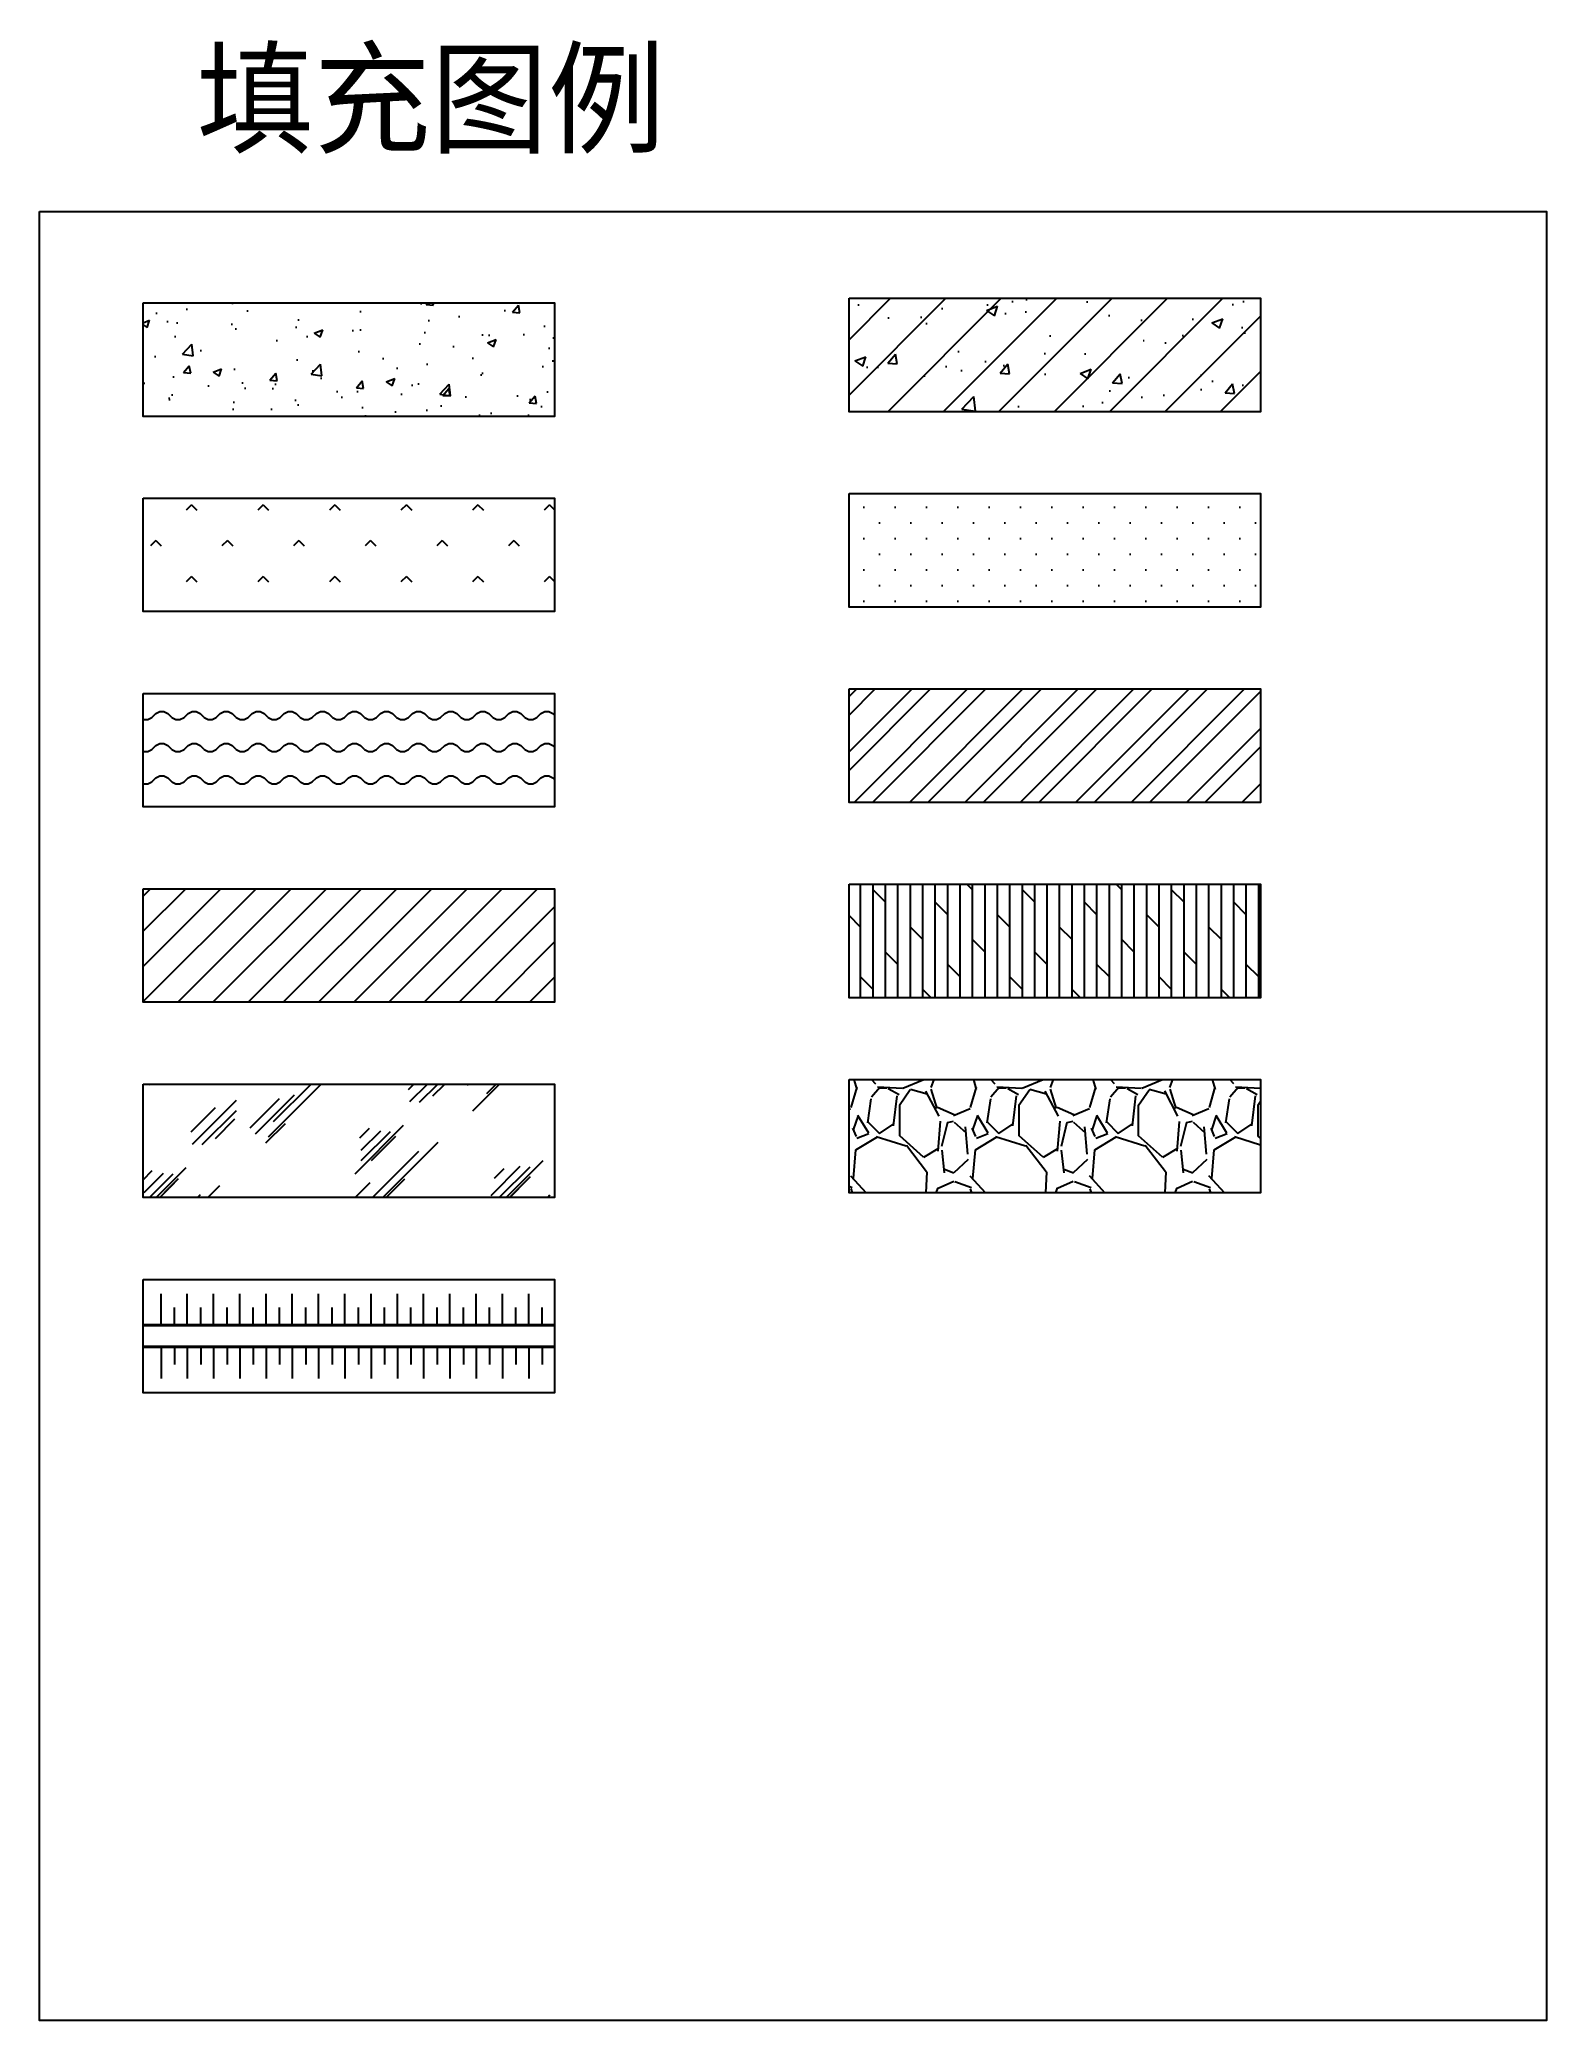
# Model space of a CAD drawing. Extents: x 140753 to 369320, y 91222 to 396627.
# Drawn here: x 319320 to 344320, y 363767 to 396620 of the extents above; entities that cross this region are included whole.
import ezdxf
from ezdxf.enums import TextEntityAlignment as Align

# ---------------------------------------------------------------- set-up
doc = ezdxf.new("R2010")
doc.units = 0
doc.header["$LTSCALE"] = 1000
doc.layers.add('L-TEXT文字标注', color=7, linetype='Continuous')
doc.styles.get("Standard").update_dxf_attribs({"font": ''})
doc.styles.get('Standard').set_extended_font_data('SimSun')

msp = doc.modelspace()

# ---------------------------------------------------------------- texts
at = {"layer": 'L-TEXT文字标注', "width": 0.95}
msp.add_text('填充图例', height=1500, dxfattribs=at).set_placement((325811.8, 395672.2), align=Align.MIDDLE)

# ---------------------------------------------------------------- blocks, each defined once
blk = doc.blocks.new('*U28')
for points in [[(-112, -262), (-112, 262)], [(112, -262), (112, 30)]]:
    blk.add_lwpolyline(points)
blk = doc.blocks.new('*U29')
at = {"color": 0, "linetype": 'ByBlock', "lineweight": -2, "transparency": 16777216}
for p in [(0, 0), (436, 0), (871, 0), (1307, 0), (1743, 0), (2178, 0), (2614, 0), (3050, 0), (3485, 0), (3921, 0), (4357, 0), (4793, 0), (5228, 0), (5664, 0), (6100, 0)]:
    blk.add_blockref('*U28', p, dxfattribs=at)
blk = doc.blocks.new('*U30')
for points in [[(-112, -262), (-112, 262)], [(112, -262), (112, 30)]]:
    blk.add_lwpolyline(points)
blk = doc.blocks.new('*U31')
at = {"color": 0, "linetype": 'ByBlock', "lineweight": -2, "transparency": 16777216}
for p in [(0, 0), (436, 0), (871, 0), (1307, 0), (1743, 0), (2178, 0), (2614, 0), (3050, 0), (3485, 0), (3921, 0), (4357, 0), (4793, 0), (5228, 0), (5664, 0), (6100, 0)]:
    blk.add_blockref('*U30', p, dxfattribs=at)

# ---------------------------------------------------------------- hatches: boundary and pattern name
h = msp.add_hatch()
h.set_pattern_fill('钢筋混凝土', color=256, scale=260)
h.set_pattern_definition([(45, (219384.36, 303095.24), (-459.6194, 459.6194), []), (50, (219384.4, 303095.2), (1864.876, -163.156), [195, -2145]), (355, (219384.4, 303095.2), (-360.753, 1955.7), [156, -1716]), (100.4514, (219539.8, 303081.6), (1504.124, 1792.543), [165.724, -1822.97]), (46.1842, (219384.4, 303615.2), (2774.827, -430.35), [292.5, -3217.5]), (96.6356, (219615.6, 303579.4), (2430.123, 2532.706), [248.587, -2734.454]), (351.1842, (219384.4, 303615.2), (2430.12, 2532.71), [234, -2574]), (21, (219644.4, 303485.2), (1551.958, -1046.809), [195, -2145]), (326, (219644.4, 303485.2), (632.62, 1885.39), [156, -1716]), (71.4514, (219773.7, 303398), (2184.579, 838.58), [165.724, -1822.97]), (37.5, (219384.36, 303095.24), (31.6156, 865.524), [0, -1695.2, 0, -1742, 0, -1722.5]), (7.5, (219384.4, 303095.2), (683.981, 1025.4705), [0, -993.2, 0, -1656.2, 0, -656.5]), (327.5, (218804.56, 303095.24), (1387.9383, -58.6427), [0, -650, 0, -2028, 0, -2691]), (317.5, (218544.6, 303095.2), (1516.284, 260.273), [0, -845, 0, -1346.8, 0, -1911])])
h.paths.add_polyline_path([(332749.2, 392328.7), (339576, 392328.7), (339576, 390446.3), (332749.2, 390446.3)])
h = msp.add_hatch()
h.set_pattern_fill('混凝土', color=256, scale=200)
h.set_pattern_definition([(50, (207673.4, 290063.2), (1434.52, -125.504), [150, -1650]), (355, (207673.4, 290063.2), (-277.503, 1504.384), [120, -1320]), (100.4514, (207792.9, 290052.8), (1157.019, 1378.879), [127.48, -1402.284]), (46.1842, (207673.4, 290463.2), (2134.482, -331.038), [225, -2475]), (96.6356, (207851.2, 290435.6), (1869.325, 1948.236), [191.22, -2103.426]), (351.1842, (207673.4, 290463.2), (1869.324, 1948.237), [180, -1980]), (21, (207873.4, 290363.2), (1193.814, -805.238), [150, -1650]), (326, (207873.4, 290363.2), (486.63, 1450.3), [120, -1320]), (71.4514, (207972.8, 290296.1), (1680.445, 645.061), [127.48, -1402.284]), (37.5, (207673.35, 290063.2), (24.3197, 665.7877), [0, -1304, 0, -1340, 0, -1325]), (7.5, (207673.35, 290063.2), (526.139, 788.8234), [0, -764, 0, -1274, 0, -505]), (327.5, (207227.35, 290063.2), (1067.6449, -45.1097), [0, -500, 0, -1560, 0, -2070]), (317.5, (207027.35, 290063.2), (1166.3723, 200.21), [0, -650, 0, -1036, 0, -1470])])
h.paths.add_polyline_path([(321038.2, 392253.3), (327865, 392253.3), (327865, 390370.8), (321038.2, 390370.8)])
h = msp.add_hatch()
h.set_pattern_fill('牧场', color=256, scale=200)
h.set_pattern_definition([(225, (207792.15, 290300.8), (594, -594), [126.0064, -714.0364]), (315, (207792.15, 290300.8), (594, 594), [126.0064, -714.0364])])
h.paths.add_polyline_path([(321038.2, 389014.1), (327865, 389014.1), (327865, 387131.7), (321038.2, 387131.7)])
h = msp.add_hatch()
h.set_pattern_fill('沙地', color=256, scale=260)
h.set_pattern_definition([(0, (207933.35, 290323.21), (260, 260), [0, -520])])
h.paths.add_polyline_path([(332749.2, 389089.6), (339576, 389089.6), (339576, 387207.1), (332749.2, 387207.1)])
h = msp.add_hatch()
h.set_pattern_fill('水域', color=256, scale=260)
h.set_pattern_definition([(0, (207673.35, 290063.2), (0, 532.2834), [66.5354, -465.748]), (26.56505, (207739.89, 290063.21), (532.28348, 5e-06), [74.3889, -1115.8331]), (333.43495, (208139.1, 290096.48), (532.28348, -2e-07), [74.3889, -1115.8331]), (45, (207806.42, 290096.5), (0, 532.2835), [94.0953, -658.6672]), (135, (208139.1, 290096.5), (-532.2835, 6e-14), [94.0953, -658.6672]), (26.56505, (207872.96, 290163.02), (532.28348, 5e-06), [74.3889, -1115.8331]), (333.43495, (208006.03, 290196.29), (532.28348, -2e-07), [74.3889, -1115.8331]), (0, (207939.5, 290196.3), (0, 532.2834), [66.5354, -465.748])])
h.paths.add_polyline_path([(321038.2, 385775), (327865, 385775), (327865, 383892.5), (321038.2, 383892.5)])
h = msp.add_hatch()
h.set_pattern_fill('金属', color=256, scale=260)
h.set_pattern_definition([(45, (207673.35, 290063.2), (-459.6194, 459.6194), []), (45, (207979.77, 290063.2), (-459.6194, 459.6194), [])])
h.paths.add_polyline_path([(332749.2, 385850.4), (339576, 385850.4), (339576, 383968), (332749.2, 383968)])
h = msp.add_hatch()
h.set_pattern_fill('ANSI31', color=256, scale=260)
h.set_pattern_definition([(45, (207673.35, 290063.2), (-291.8583, 291.8583), [])])
h.paths.add_polyline_path([(321038.2, 382535.8), (327865, 382535.8), (327865, 380653.4), (321038.2, 380653.4)])
h = msp.add_hatch()
h.set_pattern_fill('DOLMIT', color=256, scale=260, angle=90)
h.set_pattern_definition([(90, (207673.35, 290063.21), (-206.37294, 1e-14), []), (135, (207673.35, 290063.2), (-412.7456, -412.7456), [291.8555, -583.7104])])
h.paths.add_polyline_path([(332749.2, 382611.3), (339576, 382611.3), (339576, 380728.8), (332749.2, 380728.8)])
h = msp.add_hatch()
h.set_pattern_fill('玻璃2', color=256, scale=190)
h.set_pattern_definition([(45, (207901.4, 290177.2), (0, 2901.966), [1140, -684, 1140, -684, 456, -994.235]), (45, (207844.4, 290234.2), (0, 2901.966), [912, -1140, 684, -684, 798, -880.235]), (45, (207844.4, 290405.2), (0, 2901.966), [684, -1368, 456, -684, 1026, -880.235]), (45, (208015.4, 290234.2), (0, 2901.966), [684, -1368, 570, -2476.235]), (45, (208186.4, 290405.2), (0, 2901.966), [342, -1710, 228, -2818.235]), (45, (207901.4, 290690.2), (0, 2901.966), [228, -1710, 228, -912, 570, -1450.235]), (45, (208927.4, 290519.2), (0, 2901.966), [1140, -1710, 1368, -903.035]), (45, (208927.4, 290348.2), (0, 2901.966), [1596, -1140, 1710, -675.035]), (45, (209212.4, 290576.2), (0, -3224.407), [1140, -1596, 912, -1450.235]), (45, (209041.4, 290918.2), (0, 2901.966), [570, -2280, 684, -1564.235]), (45, (209383.4, 290747.2), (0, 2901.966), [456, -2280, 456, -1906.235])])
h.paths.add_polyline_path([(321038.2, 379296.7), (327865, 379296.7), (327865, 377414.2), (321038.2, 377414.2)])
h = msp.add_hatch()
h.set_pattern_fill('GRAVEL', color=256, scale=260, angle=90)
h.set_pattern_definition([(318.0128, (205692.15, 291489.68), (17830.82191, -15849.61347), [266.542, -26387.79]), (274.9697, (205890.27, 291311.37), (-1981.18602, 23774.43846), [457.396, -45282.12]), (222.5104, (205929.9, 290855.7), (21793.22129, 19811.98558), [322.516, -31929.066]), (357.2737, (206425.2, 290083.03), (-39623.98725, 1981.1914), [416.524, -41235.792]), (22.8337, (206841.25, 290063.21), (-23774.41352, -9906.028123), [408.435, -40435.044]), (87.2737, (207217.68, 290221.71), (-1981.1914, -39623.98725), [416.524, -41235.792]), (127.6942, (207237.49, 290637.76), (19811.98234, -25755.616272), [550.831, -54532.218]), (162.2553, (206900.684, 291073.63), (-43586.41264, 13868.42774), [520.042, -51484.134]), (211.4296, (206405.38, 291232.12), (-25755.569705, -15849.604084), [417.934, -41375.49]), (265.2364, (206048.77, 291014.19), (1981.1814, 21793.18288), [477.136, -23379.642]), (312.3974, (206009.144, 290538.7), (21793.171647, -23774.400715), [617.04, -61087.104]), (228.8141, (206445, 292044.41), (-11887.18171, -13868.39117), [210.604, -20849.868]), (261.4692, (206306.32, 291885.92), (3962.409984, 25755.560685), [400.672, -39666.588]), (315, (206246.9, 291489.7), (1981.199, -5e-13), [280.183, -2521.654]), (293.1986, (206009.14, 291351), (-3962.41737, 9906.0334), [150.884, -14937.468]), (21.8014, (206068.58, 291212.3), (-5943.6038, -1981.2014), [213.381, -10455.744]), (120.9638, (206266.7, 291291.56), (-3962.4031, 5943.5937), [346.57, -11205.714]), (251.5651, (206088.4, 291588.74), (1981.197, 3962.4018), [250.604, -6014.502]), (106.3895, (206068.58, 290063.21), (-5943.58764, 19812.01093), [351.069, -34755.864]), (160.3462, (205969.52, 290400.02), (21793.16918, -7924.77792), [294.527, -29158.116]), (23.1986, (205692.15, 291588.74), (-9906.0334, -3962.41737), [301.766, -14786.616]), (73.6105, (205969.52, 291707.61), (-5943.58764, -19812.01093), [351.069, -34755.864]), (69.444, (207296.92, 290063.21), (-3962.3952, -9906.0123), [338.547, -16588.806]), (24.7751, (207415.8, 290380.2), (-21793.18988, -9905.97691), [283.664, -28082.808]), (156.8014, (207673.35, 291608.55), (-9906.0334, 3962.41737), [301.766, -14786.616]), (107.354, (207395.98, 291727.42), (7924.78805, -25755.60139), [332.11, -32878.872]), (159.444, (207673.35, 290637.76), (9906.0123, -3962.3952), [169.274, -16758.144]), (191.3099, (207673.35, 291489.68), (-7924.7746, -1981.1902), [101.022, -10001.16]), (255.9638, (207574.3, 291469.87), (1981.1966, 5943.6042), [408.435, -7760.26]), (276.009, (207475.23, 291073.63), (-1981.195373, 19811.970785), [378.508, -37472.292]), (33.6901, (206445, 291291.56), (-3962.3962, -1981.2007), [285.733, -6857.588]), (83.1572, (206682.75, 291450.054), (3962.417746, 33680.41393), [498.854, -49386.48]), (150.9454, (206742.19, 291945.35), (13868.36694, -7924.78157), [203.976, -20193.732]), (180, (206563.9, 292044.4), (-1981.2, -1981.2), [118.872, -1862.328]), (210.2564, (207415.8, 291034), (13868.393, 7924.7832), [275.236, -27248.442]), (138.0128, (207178.05, 290895.32), (-17830.82191, 15849.61347), [533.086, -26121.264]), (90, (206781.8, 291252), (-1981.2, 1981.2), [515.112, -1466.088]), (55.3048, (206781.81, 291767.05), (-13868.40132, -19811.96567), [313.256, -31012.254]), (344.0546, (206960.12, 292024.6), (7924.8189, -1981.20505), [288.467, -14134.926]), (297.646, (207237.49, 291945.354), (19812.01246, -37642.78678), [469.673, -46497.75]), (265.4261, (207455.42, 291529.3), (-1981.190415, -25755.60593), [496.883, -49191.324]), (265.4261, (207455.42, 291529.3), (-1981.190415, -25755.60593), [496.883, -49191.324])])
h.paths.add_polyline_path([(332749.2, 379372.2), (339576, 379372.2), (339576, 377489.7), (332749.2, 377489.7)])

# ---------------------------------------------------------------- linework, layer by layer
for points in [[(319319.6, 393766.6), (344319.6, 393766.6), (344319.6, 363766.6), (319319.6, 363766.6)], [(332749.2, 392328.7), (339576, 392328.7), (339576, 390446.3), (332749.2, 390446.3)], [(321038.2, 392253.3), (327865, 392253.3), (327865, 390370.8), (321038.2, 390370.8)], [(321038.2, 389014.1), (327865, 389014.1), (327865, 387131.7), (321038.2, 387131.7)], [(332749.2, 389089.6), (339576, 389089.6), (339576, 387207.1), (332749.2, 387207.1)], [(321038.2, 385775), (327865, 385775), (327865, 383892.5), (321038.2, 383892.5)], [(332749.2, 385850.4), (339576, 385850.4), (339576, 383968), (332749.2, 383968)], [(321038.2, 382535.8), (327865, 382535.8), (327865, 380653.4), (321038.2, 380653.4)], [(332749.2, 382611.3), (339576, 382611.3), (339576, 380728.8), (332749.2, 380728.8)], [(321038.2, 379296.7), (327865, 379296.7), (327865, 377414.2), (321038.2, 377414.2)], [(332749.2, 379372.2), (339576, 379372.2), (339576, 377489.7), (332749.2, 377489.7)], [(321038.2, 376057.6), (327865, 376057.6), (327865, 374175.1), (321038.2, 374175.1)]]:
    msp.add_lwpolyline(points, close=True)
at = {"const_width": 50}
for points in [[(321038.2, 375295.8), (327865, 375295.8)], [(321038.2, 374936.9), (327865, 374936.9)]]:
    msp.add_lwpolyline(points, dxfattribs=at)

# ---------------------------------------------------------------- block references
msp.add_blockref('*U29', (321446.4, 375557.8))
at = {"xscale": -1, "rotation": 180}
msp.add_blockref('*U31', (321446.4, 374674.9), dxfattribs=at)

msp.set_redraw_order([(e.dxf.handle, doc.entitydb.next_handle()) for e in msp.query("TEXT MTEXT ATTDEF DIMENSION ARC_DIMENSION")])  # texts and dimensions are drawn at this point

doc.saveas('drawing.dxf')
